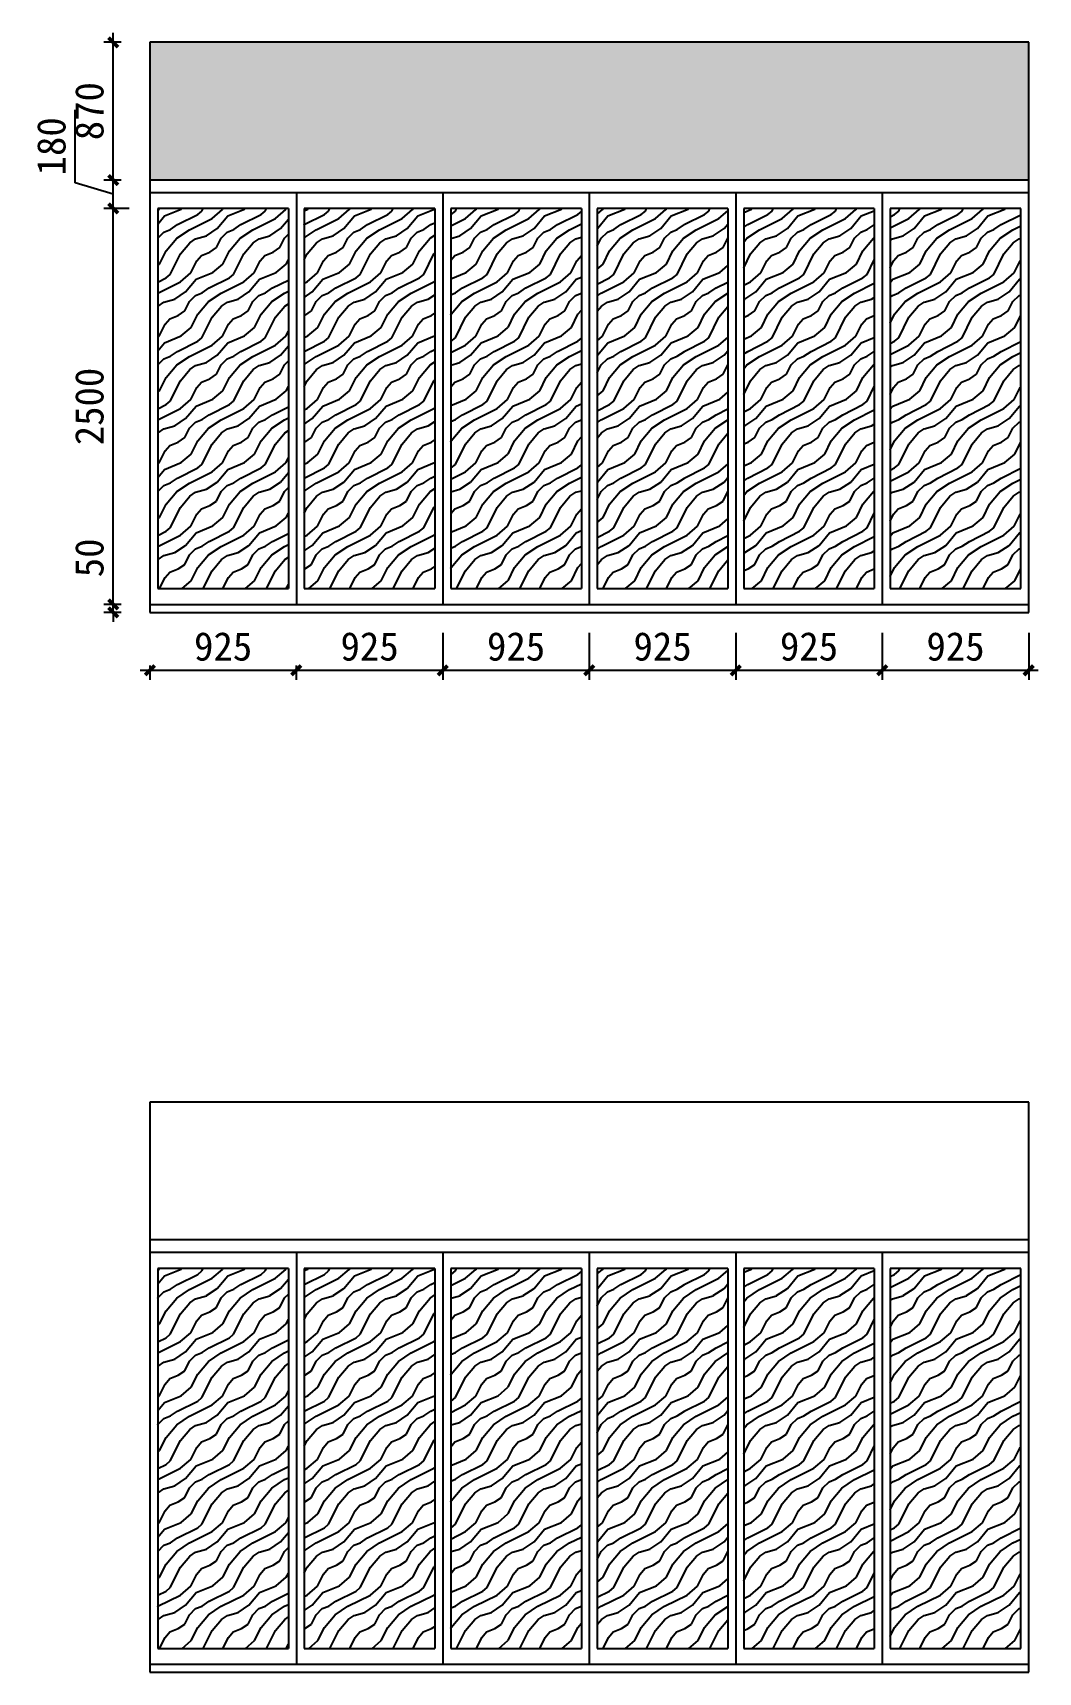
# Model space of a CAD drawing. Header units: millimetres. Extents: x -150677 to 588340, y -254013 to 149700.
# Drawn here: x 336358 to 342707, y -51275 to -40922 of the extents above; entities that cross this region are included whole.
import ezdxf

# ---------------------------------------------------------------- set-up
doc = ezdxf.new("R2010")
doc.units = ezdxf.units.MM
doc.header["$LTSCALE"] = 10
doc.header["$MEASUREMENT"] = 0
doc.layers.add('2-Ba顶面轮廓', color=4, linetype='Continuous')
doc.layers.add('LM-01-立面图', color=4, linetype='Continuous')
doc.styles.get("Standard").update_dxf_attribs({"font": ''})
doc.styles.get('Standard').set_extended_font_data('SimSun')
doc.dimstyles.new('DIMN60', dxfattribs={"dimscale": 0.6, "dimtxt": 300, "dimasz": 100, "dimexe": 100, "dimexo": 300, "dimgap": 100, "dimtad": 1, "dimdec": 0, "dimtxsty": 'Standard', "dimblk": 'ARCHTICK', "dimcen": 2.5, "dimdle": 100, "dimclrd": 8, "dimclre": 8, "dimclrt": 96, "dimadec": 0, "dimazin": 0, "dimtfac": 1, "dimtdec": 0, "dimtmove": 0, "dimatfit": 3, "dimldrblk": 'DOT', "dimfxl": 100, "dimarcsym": 0})
pattern_1 = [(63.43495, (358.67, 17.33), (400, -2e-08), [92.42737, -354.78623]), (40.601295, (95.52, 363.2), (400, 4e-07), [83.1613, -1760.7476]), (40.601295, (295.52, 763.2), (400, 4e-07), [83.1613, -1760.7476]), (40.601295, (495.52, 1163.2), (400, -3e-07), [83.1613, -1760.7476]), (63.43495, (155.7, -38.57), (400, -2e-08), [84.74016, -362.47344]), (50.19443, (193.6, 37.23), (400, 2e-08), [44.8098, -1517.2401]), (50.19443, (393.6, 437.23), (400, 2e-08), [44.8098, -1517.2401]), (50.19443, (593.6, 837.23), (400, 2e-08), [44.8098, -1517.2401]), (21.80141, (222.3, 71.65), (400, -5e-07), [57.37424, -1019.6587]), (33.69007, (275.57, 92.96), (400, -2e-07), [50.43626, -670.674]), (63.43495, (317.54, 120.94), (400, -2e-07), [67.10577, -380.1078]), (45, (347.55, 180.96), (400, -2e-14), [54.3564, -1077.0145]), (45, (547.55, 580.96), (400, -2e-14), [54.3564, -1077.0145]), (21.80141, (385.98, 219.4), (400, -5e-07), [43.8474, -1033.18556]), (63.43495, (26.1, -47.8), (400, -2e-07), [143.792, -303.4216]), (50.19443, (90.4, 80.8), (400, 2e-08), [91.4712, -1470.5787]), (50.19443, (290.4, 480.8), (400, 2e-08), [91.4712, -1470.5787]), (50.19443, (490.4, 880.8), (400, 2e-08), [91.4712, -1470.5787]), (33.69007, (148.96, 151.07), (400, -2e-07), [44.8112, -676.29907]), (15.945396, (186.24, 175.93), (400, -3e-05), [71.2497, -1384.7723]), (33.69007, (254.75, 195.5), (400, -2e-07), [81.85933, -639.25092]), (50.19443, (322.86, 240.9), (400, 2e-08), [103.9468, -1458.1032]), (50.19443, (522.86, 640.9), (400, 2e-08), [103.9468, -1458.1032]), (50.19443, (722.86, 1040.9), (400, -5e-08), [103.9468, -1458.1032]), (21.80141, (389.41, 320.76), (400, -5e-07), [114.29003, -962.74294]), (50.19443, (0, 100), (400, 2e-08), [104.2813, -1457.7686]), (50.19443, (200, 500), (400, 2e-08), [104.2813, -1457.7686]), (50.19443, (400, 900), (400, 2e-08), [104.2813, -1457.7686]), (33.69007, (66.76, 180.11), (400, -2e-07), [96.7615, -624.34875]), (26.56505, (147.27, 233.78), (400, 2e-08), [159.7192, -1629.1352]), (26.56505, (347.27, 633.78), (400, 2e-08), [159.7192, -1629.1352]), (40.601295, (290.13, 305.21), (400, 4e-07), [86.386, -1757.5229]), (40.601295, (490.13, 705.21), (400, 4e-07), [86.386, -1757.5229]), (40.601295, (690.13, 1105.21), (400, 4e-07), [86.386, -1757.5229]), (33.69007, (26.7, 235.68), (400, -2e-07), [54.71583, -666.39444]), (26.56505, (72.22, 266.03), (400, 2e-07), [143.1615, -1645.6929]), (26.56505, (272.22, 666.03), (400, -2e-06), [143.1615, -1645.6929]), (40.601295, (200.27, 330.05), (400, 4e-07), [34.0165, -1809.8924]), (40.601295, (400.27, 730.05), (400, 4e-07), [34.0165, -1809.8924]), (40.601295, (600.27, 1130.05), (400, 4e-07), [34.0165, -1809.8924])]
pattern_2 = [(63.43495, (358.67, -6675.46), (400, -2e-08), [92.42737, -354.78623]), (40.601295, (95.52, -6329.58), (400, 4e-07), [83.1613, -1760.7476]), (40.601295, (295.52, -5929.58), (400, 4e-07), [83.1613, -1760.7476]), (40.601295, (495.52, -5529.58), (400, -3e-07), [83.1613, -1760.7476]), (63.43495, (155.7, -6731.36), (400, -2e-08), [84.74016, -362.47344]), (50.19443, (193.6, -6655.56), (400, 2e-08), [44.8098, -1517.2401]), (50.19443, (393.6, -6255.56), (400, 2e-08), [44.8098, -1517.2401]), (50.19443, (593.6, -5855.56), (400, 2e-08), [44.8098, -1517.2401]), (21.80141, (222.3, -6621.14), (400, -5e-07), [57.37424, -1019.6587]), (33.69007, (275.57, -6599.83), (400, -2e-07), [50.43626, -670.674]), (63.43495, (317.54, -6571.85), (400, -2e-07), [67.10577, -380.1078]), (45, (347.55, -6511.83), (400, -2e-14), [54.3564, -1077.0145]), (45, (547.55, -6111.83), (400, -2e-14), [54.3564, -1077.0145]), (21.80141, (385.98, -6473.4), (400, -5e-07), [43.8474, -1033.18556]), (63.43495, (26.1, -6740.6), (400, -2e-07), [143.792, -303.4216]), (50.19443, (90.4, -6612), (400, 2e-08), [91.4712, -1470.5787]), (50.19443, (290.4, -6212), (400, 2e-08), [91.4712, -1470.5787]), (50.19443, (490.4, -5812), (400, 2e-08), [91.4712, -1470.5787]), (33.69007, (148.96, -6541.72), (400, -2e-07), [44.8112, -676.29907]), (15.945396, (186.24, -6516.86), (400, -3e-05), [71.2497, -1384.7723]), (33.69007, (254.75, -6497.29), (400, -2e-07), [81.85933, -639.25092]), (50.19443, (322.86, -6451.88), (400, 2e-08), [103.9468, -1458.1032]), (50.19443, (522.86, -6051.88), (400, 2e-08), [103.9468, -1458.1032]), (50.19443, (722.86, -5651.88), (400, -5e-08), [103.9468, -1458.1032]), (21.80141, (389.41, -6372.03), (400, -5e-07), [114.29003, -962.74294]), (50.19443, (0, -6592.8), (400, 2e-08), [104.2813, -1457.7686]), (50.19443, (200, -6192.8), (400, 2e-08), [104.2813, -1457.7686]), (50.19443, (400, -5792.8), (400, 2e-08), [104.2813, -1457.7686]), (33.69007, (66.76, -6512.68), (400, -2e-07), [96.7615, -624.34875]), (26.56505, (147.27, -6459), (400, 2e-08), [159.7192, -1629.1352]), (26.56505, (347.27, -6059), (400, 2e-08), [159.7192, -1629.1352]), (40.601295, (290.13, -6387.58), (400, 4e-07), [86.386, -1757.5229]), (40.601295, (490.13, -5987.58), (400, 4e-07), [86.386, -1757.5229]), (40.601295, (690.13, -5587.58), (400, 4e-07), [86.386, -1757.5229]), (33.69007, (26.7, -6457.11), (400, -2e-07), [54.71583, -666.39444]), (26.56505, (72.22, -6426.76), (400, 2e-07), [143.1615, -1645.6929]), (26.56505, (272.22, -6026.76), (400, -2e-06), [143.1615, -1645.6929]), (40.601295, (200.27, -6362.74), (400, 4e-07), [34.0165, -1809.8924]), (40.601295, (400.27, -5962.74), (400, 4e-07), [34.0165, -1809.8924]), (40.601295, (600.27, -5562.74), (400, 4e-07), [34.0165, -1809.8924])]

msp = doc.modelspace()

# ---------------------------------------------------------------- blocks, each defined once
blk = doc.blocks.new('_ArchTick')
at = {"color": 0, "linetype": 'ByBlock', "const_width": 0.4}
blk.add_lwpolyline([(-0.5, -0.5), (0.5, 0.5)], dxfattribs=at)
blk = doc.blocks.new('*D2040')
at = {"layer": '2-Ba顶面轮廓', "color": 8, "lineweight": -2, "transparency": 16777216}
for p, q in [((337097, -44917), (337097, -45008)), ((338022, -44917), (338022, -45008)), ((337037, -44948), (338082, -44948))]:
    blk.add_line(p, q, dxfattribs=at)
at = {"layer": 'Defpoints', "color": 0, "transparency": 16777216}
for p in [(337097, -44737), (338022, -44737), (338022, -44948)]:
    blk.add_point(p, dxfattribs=at)
at = {"layer": '2-Ba顶面轮廓', "color": 8, "lineweight": -2, "transparency": 16777216, "xscale": 60, "yscale": 60, "zscale": 60, "rotation": 180}
blk.add_blockref('_ArchTick', (337097, -44948), dxfattribs=at)
at = {"layer": '2-Ba顶面轮廓', "color": 8, "lineweight": -2, "transparency": 16777216, "xscale": 60, "yscale": 60, "zscale": 60}
blk.add_blockref('_ArchTick', (338022, -44948), dxfattribs=at)
at = {"layer": '2-Ba顶面轮廓', "color": 96, "transparency": 16777216, "insert": (337560, -44798), "char_height": 180, "attachment_point": 5}
blk.add_mtext('925', dxfattribs=at)
blk = doc.blocks.new('_DOT')
at = {"color": 0, "linetype": 'ByBlock'}
blk.add_line((-0.35, 0), (-1, 0), dxfattribs=at)
at = {"color": 0, "linetype": 'ByBlock', "const_width": 0.35}
blk.add_lwpolyline([(-0.175, 0, 1), (0.175, 0, 1)], format="xyb", close=True, dxfattribs=at)
blk = doc.blocks.new('*D2041')
at = {"layer": '2-Ba顶面轮廓', "color": 8, "lineweight": -2, "transparency": 16777216}
for p, q in [((338947, -44712), (338947, -45008)), ((338022, -44917), (338022, -45008)), ((337962, -44948), (339007, -44948))]:
    blk.add_line(p, q, dxfattribs=at)
at = {"layer": 'Defpoints', "color": 0, "transparency": 16777216}
for p in [(338947, -44532), (338022, -44737), (338947, -44948)]:
    blk.add_point(p, dxfattribs=at)
at = {"layer": '2-Ba顶面轮廓', "color": 8, "lineweight": -2, "transparency": 16777216, "xscale": 60, "yscale": 60, "zscale": 60, "rotation": 180.0000000000004}
blk.add_blockref('_ArchTick', (338022, -44948), dxfattribs=at)
at = {"layer": '2-Ba顶面轮廓', "color": 8, "lineweight": -2, "transparency": 16777216, "xscale": 60, "yscale": 60, "zscale": 60}
blk.add_blockref('_ArchTick', (338947, -44948), dxfattribs=at)
at = {"layer": '2-Ba顶面轮廓', "color": 96, "transparency": 16777216, "insert": (338485, -44798), "char_height": 180, "attachment_point": 5}
blk.add_mtext('925', dxfattribs=at)
blk = doc.blocks.new('*D2042')
at = {"layer": '2-Ba顶面轮廓', "color": 8, "lineweight": -2, "transparency": 16777216}
for p, q in [((338947, -44712), (338947, -45008)), ((339872, -44712), (339872, -45008)), ((338887, -44948), (339932, -44948))]:
    blk.add_line(p, q, dxfattribs=at)
at = {"layer": 'Defpoints', "color": 0, "transparency": 16777216}
for p in [(338947, -44532), (339872, -44532), (339872, -44948)]:
    blk.add_point(p, dxfattribs=at)
at = {"layer": '2-Ba顶面轮廓', "color": 8, "lineweight": -2, "transparency": 16777216, "xscale": 60, "yscale": 60, "zscale": 60, "rotation": 180.0000000000004}
blk.add_blockref('_ArchTick', (338947, -44948), dxfattribs=at)
at = {"layer": '2-Ba顶面轮廓', "color": 8, "lineweight": -2, "transparency": 16777216, "xscale": 60, "yscale": 60, "zscale": 60}
blk.add_blockref('_ArchTick', (339872, -44948), dxfattribs=at)
at = {"layer": '2-Ba顶面轮廓', "color": 96, "transparency": 16777216, "insert": (339410, -44798), "char_height": 180, "attachment_point": 5}
blk.add_mtext('925', dxfattribs=at)
blk = doc.blocks.new('*D2043')
at = {"layer": '2-Ba顶面轮廓', "color": 8, "lineweight": -2, "transparency": 16777216}
for p, q in [((339872, -44712), (339872, -45008)), ((340797, -44712), (340797, -45008)), ((339812, -44948), (340857, -44948))]:
    blk.add_line(p, q, dxfattribs=at)
at = {"layer": 'Defpoints', "color": 0, "transparency": 16777216}
for p in [(339872, -44532), (340797, -44532), (340797, -44948)]:
    blk.add_point(p, dxfattribs=at)
at = {"layer": '2-Ba顶面轮廓', "color": 8, "lineweight": -2, "transparency": 16777216, "xscale": 60, "yscale": 60, "zscale": 60, "rotation": 180.0000000000004}
blk.add_blockref('_ArchTick', (339872, -44948), dxfattribs=at)
at = {"layer": '2-Ba顶面轮廓', "color": 8, "lineweight": -2, "transparency": 16777216, "xscale": 60, "yscale": 60, "zscale": 60}
blk.add_blockref('_ArchTick', (340797, -44948), dxfattribs=at)
at = {"layer": '2-Ba顶面轮廓', "color": 96, "transparency": 16777216, "insert": (340335, -44798), "char_height": 180, "attachment_point": 5}
blk.add_mtext('925', dxfattribs=at)
blk = doc.blocks.new('*D2044')
at = {"layer": '2-Ba顶面轮廓', "color": 8, "lineweight": -2, "transparency": 16777216}
for p, q in [((340797, -44712), (340797, -45008)), ((341722, -44712), (341722, -45008)), ((340737, -44948), (341782, -44948))]:
    blk.add_line(p, q, dxfattribs=at)
at = {"layer": 'Defpoints', "color": 0, "transparency": 16777216}
for p in [(340797, -44532), (341722, -44532), (341722, -44948)]:
    blk.add_point(p, dxfattribs=at)
at = {"layer": '2-Ba顶面轮廓', "color": 8, "lineweight": -2, "transparency": 16777216, "xscale": 60, "yscale": 60, "zscale": 60, "rotation": 180.0000000000004}
blk.add_blockref('_ArchTick', (340797, -44948), dxfattribs=at)
at = {"layer": '2-Ba顶面轮廓', "color": 8, "lineweight": -2, "transparency": 16777216, "xscale": 60, "yscale": 60, "zscale": 60}
blk.add_blockref('_ArchTick', (341722, -44948), dxfattribs=at)
at = {"layer": '2-Ba顶面轮廓', "color": 96, "transparency": 16777216, "insert": (341260, -44798), "char_height": 180, "attachment_point": 5}
blk.add_mtext('925', dxfattribs=at)
blk = doc.blocks.new('*D2045')
at = {"layer": '2-Ba顶面轮廓', "color": 8, "lineweight": -2, "transparency": 16777216}
for p, q in [((341722, -44712), (341722, -45008)), ((342647, -44712), (342647, -45008)), ((341662, -44948), (342707, -44948))]:
    blk.add_line(p, q, dxfattribs=at)
at = {"layer": 'Defpoints', "color": 0, "transparency": 16777216}
for p in [(341722, -44532), (342647, -44532), (342647, -44948)]:
    blk.add_point(p, dxfattribs=at)
at = {"layer": '2-Ba顶面轮廓', "color": 8, "lineweight": -2, "transparency": 16777216, "xscale": 60, "yscale": 60, "zscale": 60, "rotation": 180.0000000000004}
blk.add_blockref('_ArchTick', (341722, -44948), dxfattribs=at)
at = {"layer": '2-Ba顶面轮廓', "color": 8, "lineweight": -2, "transparency": 16777216, "xscale": 60, "yscale": 60, "zscale": 60}
blk.add_blockref('_ArchTick', (342647, -44948), dxfattribs=at)
at = {"layer": '2-Ba顶面轮廓', "color": 96, "transparency": 16777216, "insert": (342185, -44798), "char_height": 180, "attachment_point": 5}
blk.add_mtext('925', dxfattribs=at)
blk = doc.blocks.new('*D2046')
at = {"layer": '2-Ba顶面轮廓', "color": 8, "lineweight": -2, "transparency": 16777216}
for p, q in [((336866, -44532), (336866, -44064)), ((336917, -44532), (336806, -44532)), ((336917, -44582), (336806, -44582)), ((336866, -44582), (336866, -44532)), ((336866, -44582), (336866, -44642))]:
    blk.add_line(p, q, dxfattribs=at)
at = {"layer": 'Defpoints', "color": 0, "transparency": 16777216}
for p in [(336866, -44532), (337097, -44532), (337097, -44582)]:
    blk.add_point(p, dxfattribs=at)
at = {"layer": '2-Ba顶面轮廓', "color": 8, "lineweight": -2, "transparency": 16777216, "xscale": 60, "yscale": 60, "zscale": 60}
for p, rotation in [((336866, -44532), 270), ((336866, -44582), 90)]:
    blk.add_blockref('_ArchTick', p, dxfattribs=dict(at, rotation=rotation))
at = {"layer": '2-Ba顶面轮廓', "color": 96, "transparency": 16777216, "insert": (336716, -44238), "char_height": 180, "attachment_point": 5, "rotation": 90}
blk.add_mtext('50', dxfattribs=at)
blk = doc.blocks.new('*D2047')
at = {"layer": '2-Ba顶面轮廓', "color": 8, "lineweight": -2, "transparency": 16777216}
for p, q in [((336967, -42032), (336806, -42032)), ((336866, -44592), (336866, -41972)), ((336917, -44532), (336806, -44532))]:
    blk.add_line(p, q, dxfattribs=at)
at = {"layer": 'Defpoints', "color": 0, "transparency": 16777216}
for p in [(336866, -42032), (337147, -42032), (337097, -44532)]:
    blk.add_point(p, dxfattribs=at)
at = {"layer": '2-Ba顶面轮廓', "color": 8, "lineweight": -2, "transparency": 16777216, "xscale": 60, "yscale": 60, "zscale": 60}
for p, rotation in [((336866, -42032), 90), ((336866, -44532), 270)]:
    blk.add_blockref('_ArchTick', p, dxfattribs=dict(at, rotation=rotation))
at = {"layer": '2-Ba顶面轮廓', "color": 96, "transparency": 16777216, "insert": (336716, -43282), "char_height": 180, "attachment_point": 5, "rotation": 90}
blk.add_mtext('2500', dxfattribs=at)
blk = doc.blocks.new('*D2048')
at = {"layer": '2-Ba顶面轮廓', "color": 8, "lineweight": -2, "transparency": 16777216}
for p, q in [((336626, -41870), (336626, -41408)), ((336866, -42092), (336866, -41792)), ((336866, -41942), (336626, -41870)), ((336917, -41852), (336806, -41852)), ((336967, -42032), (336806, -42032))]:
    blk.add_line(p, q, dxfattribs=at)
at = {"layer": 'Defpoints', "color": 0, "transparency": 16777216}
for p in [(336866, -41852), (337097, -41852), (337147, -42032)]:
    blk.add_point(p, dxfattribs=at)
at = {"layer": '2-Ba顶面轮廓', "color": 8, "lineweight": -2, "transparency": 16777216, "xscale": 60, "yscale": 60, "zscale": 60}
for p, rotation in [((336866, -41852), 90), ((336866, -42032), 270)]:
    blk.add_blockref('_ArchTick', p, dxfattribs=dict(at, rotation=rotation))
at = {"layer": '2-Ba顶面轮廓', "color": 96, "transparency": 16777216, "insert": (336476, -41639), "char_height": 180, "attachment_point": 5, "rotation": 90}
blk.add_mtext('180', dxfattribs=at)
blk = doc.blocks.new('*D2049')
at = {"layer": '2-Ba顶面轮廓', "color": 8, "lineweight": -2, "transparency": 16777216}
for p, q in [((336917, -40982), (336806, -40982)), ((336866, -41912), (336866, -40922)), ((336917, -41852), (336806, -41852))]:
    blk.add_line(p, q, dxfattribs=at)
at = {"layer": 'Defpoints', "color": 0, "transparency": 16777216}
for p in [(336866, -40982), (337097, -40982), (337097, -41852)]:
    blk.add_point(p, dxfattribs=at)
at = {"layer": '2-Ba顶面轮廓', "color": 8, "lineweight": -2, "transparency": 16777216, "xscale": 60, "yscale": 60, "zscale": 60}
for p, rotation in [((336866, -40982), 90), ((336866, -41852), 270)]:
    blk.add_blockref('_ArchTick', p, dxfattribs=dict(at, rotation=rotation))
at = {"layer": '2-Ba顶面轮廓', "color": 96, "transparency": 16777216, "insert": (336716, -41417), "char_height": 180, "attachment_point": 5, "rotation": 90}
blk.add_mtext('870', dxfattribs=at)

# ---------------------------------------------------------------- dimensions: what is measured, and where the dimension line sits
at = {"layer": '2-Ba顶面轮廓', "color": 4}
for base, p1, p2, angle, picture, middle in [((336866, -40982.1), (337097.3, -41852.1), (337097.3, -40982.1), 270, '*D2049', (336716, -41417.1)), ((336866, -41852.1), (337147.3, -42032.1), (337097.3, -41852.1), 270, '*D2048', (336476, -41810.1)), ((336866, -42032.1), (337097.3, -44532.1), (337147.3, -42032.1), 270, '*D2047', (336716, -43282.1)), ((338947.3, -44947.6), (338022.3, -44737.4), (338947.3, -44532.1), 180, '*D2041', (338484.8, -44797.6)), ((339872.3, -44947.6), (338947.3, -44532.1), (339872.3, -44532.1), 180, '*D2042', (339409.8, -44797.6)), ((340797.3, -44947.6), (339872.3, -44532.1), (340797.3, -44532.1), 180, '*D2043', (340334.8, -44797.6)), ((341722.3, -44947.6), (340797.3, -44532.1), (341722.3, -44532.1), 180, '*D2044', (341259.8, -44797.6)), ((342647.3, -44947.6), (341722.3, -44532.1), (342647.3, -44532.1), 180, '*D2045', (342184.8, -44797.6))]:
    dim = msp.add_linear_dim(base=base, p1=p1, p2=p2, angle=angle, dimstyle='DIMN60', override={"dimtmove": 1}, dxfattribs=at)
    dim.commit()
    dim.dimension.update_dxf_attribs({"geometry": picture, "text_midpoint": middle})
at = {"layer": '2-Ba顶面轮廓'}
for p1, p2, distance, picture, middle in [((337097.3, -44582.1), (337097.3, -44532.1), 231.2, '*D2046', (336716, -44238.1)), ((337097.3, -44737.4), (338022.3, -44737.4), -210.2, '*D2040', (337559.8, -44797.6))]:
    dim = msp.add_aligned_dim(p1=p1, p2=p2, distance=distance, dimstyle='DIMN60', dxfattribs=at)
    dim.commit()
    dim.dimension.update_dxf_attribs({"geometry": picture, "text_midpoint": middle})

# ---------------------------------------------------------------- hatches: boundary and pattern name
at = {"layer": '2-Ba顶面轮廓'}
h = msp.add_hatch(dxfattribs=at)
h.set_pattern_fill('GOST_GLASS', color=4, scale=10)
h.set_pattern_definition([(45, (0, 0), (84.852814, -9e-15), [50, -70]), (45, (21.213, 0), (84.852814, -9e-15), [20, -100]), (45, (0, 21.213), (84.852814, -9e-15), [20, -100])])
h.paths.add_polyline_path([(342647.3, -40982.1), (337097.3, -40982.1), (337097.3, -41852.1), (342647.3, -41852.1)])
h = msp.add_hatch(dxfattribs=at)
h.set_pattern_fill('木纹面1', color=9, scale=100, pattern_type=2)
h.set_pattern_definition(pattern_1)
h.paths.add_polyline_path([(337972.3, -42032.1), (337147.3, -42032.1), (337147.3, -44432.1), (337972.3, -44432.1)])
h = msp.add_hatch(dxfattribs=at)
h.set_pattern_fill('木纹面1', color=9, scale=100, pattern_type=2)
h.set_pattern_definition(pattern_1)
h.paths.add_polyline_path([(338897.3, -42032.1), (338072.3, -42032.1), (338072.3, -44432.1), (338897.3, -44432.1)])
h = msp.add_hatch(dxfattribs=at)
h.set_pattern_fill('木纹面1', color=9, scale=100, pattern_type=2)
h.set_pattern_definition(pattern_1)
h.paths.add_polyline_path([(339822.3, -42032.1), (338997.3, -42032.1), (338997.3, -44432.1), (339822.3, -44432.1)])
h = msp.add_hatch(dxfattribs=at)
h.set_pattern_fill('木纹面1', color=9, scale=100, pattern_type=2)
h.set_pattern_definition(pattern_1)
h.paths.add_polyline_path([(340747.3, -42032.1), (339922.3, -42032.1), (339922.3, -44432.1), (340747.3, -44432.1)])
h = msp.add_hatch(dxfattribs=at)
h.set_pattern_fill('木纹面1', color=9, scale=100, pattern_type=2)
h.set_pattern_definition(pattern_1)
h.paths.add_polyline_path([(341672.3, -42032.1), (340847.3, -42032.1), (340847.3, -44432.1), (341672.3, -44432.1)])
h = msp.add_hatch(dxfattribs=at)
h.set_pattern_fill('木纹面1', color=9, scale=100, pattern_type=2)
h.set_pattern_definition(pattern_1)
h.paths.add_polyline_path([(342597.3, -42032.1), (341772.3, -42032.1), (341772.3, -44432.1), (342597.3, -44432.1)])
h = msp.add_hatch(dxfattribs=at)
h.set_pattern_fill('木纹面1', color=4, scale=100, pattern_type=2)
h.set_pattern_definition(pattern_2)
h.paths.add_polyline_path([(337972.3, -48724.9), (337147.3, -48724.9), (337147.3, -51124.9), (337972.3, -51124.9)])
h = msp.add_hatch(dxfattribs=at)
h.set_pattern_fill('木纹面1', color=4, scale=100, pattern_type=2)
h.set_pattern_definition(pattern_2)
h.paths.add_polyline_path([(338897.3, -48724.9), (338072.3, -48724.9), (338072.3, -51124.9), (338897.3, -51124.9)])
h = msp.add_hatch(dxfattribs=at)
h.set_pattern_fill('木纹面1', color=4, scale=100, pattern_type=2)
h.set_pattern_definition(pattern_2)
h.paths.add_polyline_path([(339822.3, -48724.9), (338997.3, -48724.9), (338997.3, -51124.9), (339822.3, -51124.9)])
h = msp.add_hatch(dxfattribs=at)
h.set_pattern_fill('木纹面1', color=4, scale=100, pattern_type=2)
h.set_pattern_definition(pattern_2)
h.paths.add_polyline_path([(340747.3, -48724.9), (339922.3, -48724.9), (339922.3, -51124.9), (340747.3, -51124.9)])
h = msp.add_hatch(dxfattribs=at)
h.set_pattern_fill('木纹面1', color=4, scale=100, pattern_type=2)
h.set_pattern_definition(pattern_2)
h.paths.add_polyline_path([(341672.3, -48724.9), (340847.3, -48724.9), (340847.3, -51124.9), (341672.3, -51124.9)])
h = msp.add_hatch(dxfattribs=at)
h.set_pattern_fill('木纹面1', color=4, scale=100, pattern_type=2)
h.set_pattern_definition(pattern_2)
h.paths.add_polyline_path([(342597.3, -48724.9), (341772.3, -48724.9), (341772.3, -51124.9), (342597.3, -51124.9)])

# ---------------------------------------------------------------- linework, layer by layer
at = {"layer": '2-Ba顶面轮廓', "color": 4}
for p, q in [((337972.3, -42032.1), (337972.3, -44432.1)), ((338022.3, -41932.1), (338022.3, -44532.1)), ((338072.3, -42032.1), (338072.3, -44432.1)), ((338897.3, -42032.1), (338897.3, -44432.1)), ((338947.3, -41932.1), (338947.3, -44532.1)), ((338997.3, -42032.1), (338997.3, -44432.1)), ((339822.3, -42032.1), (339822.3, -44432.1)), ((339872.3, -41932.1), (339872.3, -44532.1)), ((339922.3, -42032.1), (339922.3, -44432.1)), ((340747.3, -42032.1), (340747.3, -44432.1)), ((340797.3, -41932.1), (340797.3, -44532.1)), ((340847.3, -42032.1), (340847.3, -44432.1)), ((341672.3, -42032.1), (341672.3, -44432.1)), ((341722.3, -41932.1), (341722.3, -44532.1)), ((341772.3, -42032.1), (341772.3, -44432.1)), ((338022.3, -48624.9), (338022.3, -51224.9)), ((338947.3, -48624.9), (338947.3, -51224.9)), ((339872.3, -48624.9), (339872.3, -51224.9)), ((340797.3, -48624.9), (340797.3, -51224.9)), ((341722.3, -48624.9), (341722.3, -51224.9)), ((337972.3, -48724.9), (337972.3, -51124.9)), ((338072.3, -48724.9), (338072.3, -51124.9)), ((338897.3, -48724.9), (338897.3, -51124.9)), ((338997.3, -48724.9), (338997.3, -51124.9)), ((339822.3, -48724.9), (339822.3, -51124.9)), ((339922.3, -48724.9), (339922.3, -51124.9)), ((340747.3, -48724.9), (340747.3, -51124.9)), ((340847.3, -48724.9), (340847.3, -51124.9)), ((341672.3, -48724.9), (341672.3, -51124.9)), ((341772.3, -48724.9), (341772.3, -51124.9))]:
    msp.add_line(p, q, dxfattribs=at)
at = {"layer": 'LM-01-立面图', "color": 4}
for p, q in [((337097.3, -40982.1), (337097.3, -44582.1)), ((342647.3, -40982.1), (337097.3, -40982.1)), ((342647.3, -44582.1), (342647.3, -40982.1)), ((342647.3, -41852.1), (337097.3, -41852.1)), ((342647.3, -41932.1), (337097.3, -41932.1)), ((337147.3, -42032.1), (337147.3, -44432.1)), ((337972.3, -42032.1), (337147.3, -42032.1)), ((338897.3, -42032.1), (338072.3, -42032.1)), ((339822.3, -42032.1), (338997.3, -42032.1)), ((340747.3, -42032.1), (339922.3, -42032.1)), ((341672.3, -42032.1), (340847.3, -42032.1)), ((342597.3, -42032.1), (341772.3, -42032.1)), ((342597.3, -44432.1), (342597.3, -42032.1)), ((337147.3, -44432.1), (337972.3, -44432.1)), ((338072.3, -44432.1), (338897.3, -44432.1)), ((338997.3, -44432.1), (339822.3, -44432.1)), ((339922.3, -44432.1), (340747.3, -44432.1)), ((340847.3, -44432.1), (341672.3, -44432.1)), ((341772.3, -44432.1), (342597.3, -44432.1)), ((337097.3, -44532.1), (342647.3, -44532.1)), ((337097.3, -44582.1), (342647.3, -44582.1)), ((337097.3, -47674.9), (337097.3, -51274.9)), ((342647.3, -47674.9), (337097.3, -47674.9)), ((342647.3, -51274.9), (342647.3, -47674.9)), ((342647.3, -48544.9), (337097.3, -48544.9)), ((342647.3, -48624.9), (337097.3, -48624.9)), ((337147.3, -48724.9), (337147.3, -51124.9)), ((337972.3, -48724.9), (337147.3, -48724.9)), ((338897.3, -48724.9), (338072.3, -48724.9)), ((339822.3, -48724.9), (338997.3, -48724.9)), ((340747.3, -48724.9), (339922.3, -48724.9)), ((341672.3, -48724.9), (340847.3, -48724.9)), ((342597.3, -48724.9), (341772.3, -48724.9)), ((342597.3, -51124.9), (342597.3, -48724.9)), ((337147.3, -51124.9), (337972.3, -51124.9)), ((338072.3, -51124.9), (338897.3, -51124.9)), ((338997.3, -51124.9), (339822.3, -51124.9)), ((339922.3, -51124.9), (340747.3, -51124.9)), ((340847.3, -51124.9), (341672.3, -51124.9)), ((341772.3, -51124.9), (342597.3, -51124.9)), ((337097.3, -51224.9), (342647.3, -51224.9)), ((337097.3, -51274.9), (342647.3, -51274.9))]:
    msp.add_line(p, q, dxfattribs=at)

msp.set_redraw_order([(e.dxf.handle, doc.entitydb.next_handle()) for e in msp.query("TEXT MTEXT ATTDEF DIMENSION ARC_DIMENSION")])  # texts and dimensions are drawn at this point

doc.saveas('drawing.dxf')
